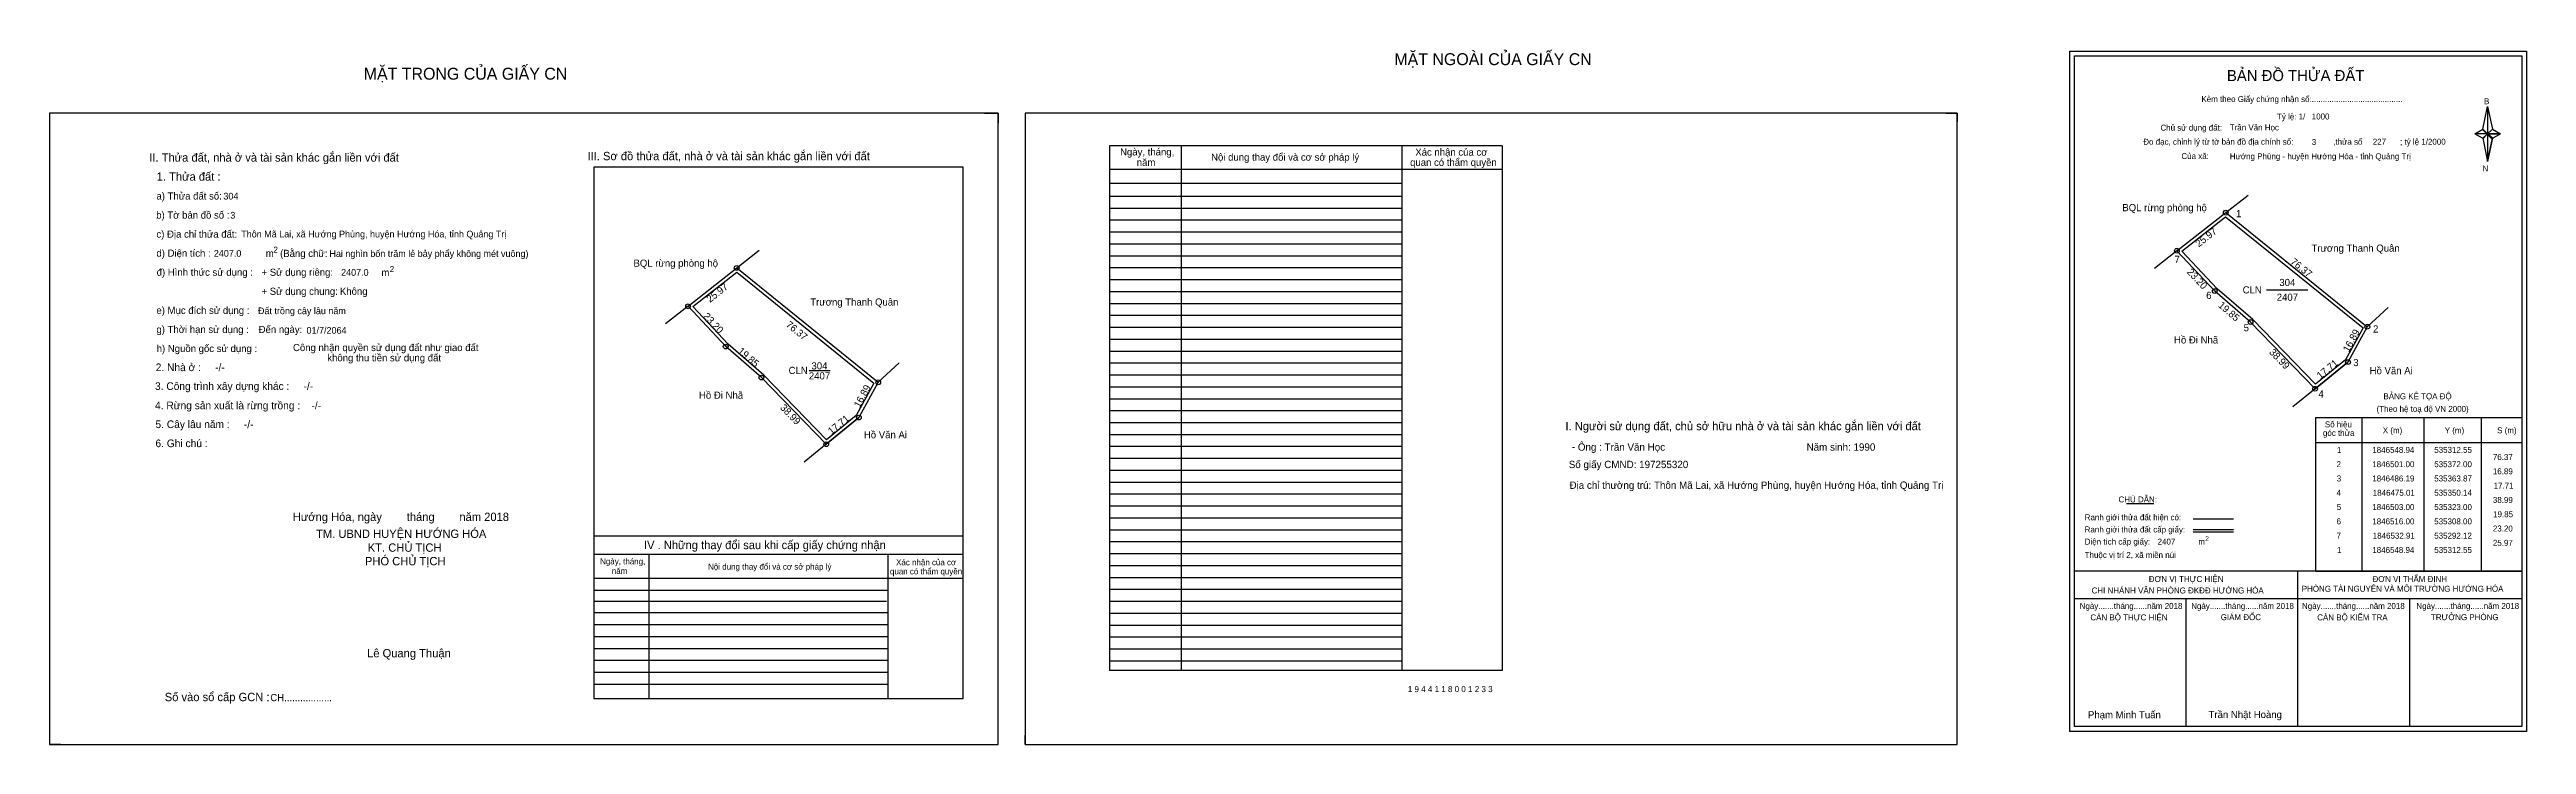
# Model space of a CAD drawing. Extents: x 534399 to 535439, y 1846326 to 1846617.
import ezdxf

# ---------------------------------------------------------------- set-up
doc = ezdxf.new("R2010")
doc.units = 0
for name, color, linetype in [('Default', 7, 'Continuous'), ('Level 1', 7, 'Continuous'), ('Level 10', 7, 'Continuous'), ('Level 11', 7, 'Continuous'), ('Level 13', 7, 'Continuous'), ('Level 27', 7, 'Continuous'), ('Level 3', 7, 'Continuous'), ('Level 49', 7, 'Continuous'), ('Level 53', 7, 'Continuous'), ('Level 55', 7, 'Continuous'), ('Level 6', 7, 'Continuous'), ('Level 60', 7, 'Continuous'), ('Level 63', 7, 'Continuous'), ('Level 7', 7, 'Continuous'), ('Level 8', 7, 'Continuous'), ('Level 9', 7, 'Continuous')]:
    doc.layers.add(name, color=color, linetype=linetype)

msp = doc.modelspace()

# ---------------------------------------------------------------- linework, layer by layer
at = {"layer": 'Level 1'}
for p, q in [((535249.1, 1846614.7), (535249.1, 1846614.7)), ((535420.5, 1846583.9), (535422.5, 1846593.5)), ((535422.5, 1846593.5), (535422.5, 1846582)), ((535422.5, 1846593.5), (535424.5, 1846583.9)), ((535417.1, 1846582), (535420.5, 1846583.9)), ((535420.5, 1846583.9), (535422.5, 1846582)), ((535422.3, 1846581.8), (535420.5, 1846583.6)), ((535422.5, 1846582), (535420.5, 1846580.1)), ((535422.3, 1846581.8), (535420.5, 1846579.9)), ((535420.5, 1846579.9), (535422.3, 1846581.8)), ((535420.5, 1846580.1), (535422.5, 1846570.3)), ((535424.3, 1846583.6), (535422.3, 1846581.8)), ((535422.3, 1846581.8), (535424.3, 1846583.6)), ((535424.3, 1846579.9), (535422.3, 1846581.8)), ((535424.5, 1846583.9), (535422.5, 1846582)), ((535422.5, 1846582), (535422.5, 1846570.3)), ((535422.5, 1846582), (535427.9, 1846582)), ((535422.5, 1846582), (535424.5, 1846580.1)), ((535424.5, 1846580.1), (535422.5, 1846570.3)), ((535424.5, 1846580.1), (535427.9, 1846582)), ((535350.2, 1846462.9), (535436.8, 1846462.9)), ((535369.8, 1846398.4), (535369.8, 1846462.9)), ((535395.9, 1846398.4), (535395.9, 1846462.9)), ((535419.8, 1846462.9), (535419.8, 1846398.4)), ((535350.2, 1846452.4), (535436.8, 1846452.4)), ((535271, 1846426.8), (535282.4, 1846426.8)), ((535298.9, 1846420.4), (535315.9, 1846420.4)), ((535298.9, 1846416), (535315.9, 1846416)), ((535298.9, 1846414.9), (535315.9, 1846414.9)), ((535355.9, 1846398.4), (535249.1, 1846398.4)), ((535436.8, 1846398.4), (535332, 1846398.4)), ((535342.9, 1846333.2), (535342.9, 1846398.4)), ((535350.2, 1846398.4), (535436.8, 1846398.4)), ((535436.8, 1846386.8), (535249.1, 1846386.8)), ((535296, 1846333.2), (535296, 1846386.8)), ((535389.9, 1846333.2), (535389.9, 1846386.8)), ((535436.8, 1846333.2), (535436.8, 1846333.2))]:
    msp.add_line(p, q, dxfattribs=at)
for points in [[(535420.5, 1846583.9), (535422.5, 1846593.5), (535422.5, 1846582)], [(535417.1, 1846582), (535420.5, 1846580.1), (535422.5, 1846582)], [(535422.5, 1846582), (535424.5, 1846583.9), (535427.9, 1846582)], [(535422.5, 1846582), (535422.5, 1846570.3), (535424.5, 1846580.1)]]:
    msp.add_lwpolyline(points, close=True, dxfattribs=at)
at = {"layer": 'Level 10'}
for p, q in [((534791.7, 1846590.7), (534797.4, 1846590.7)), ((534797.4, 1846590.7), (534797.4, 1846586.5)), ((535195.1, 1846590.7), (535199.9, 1846590.7)), ((535199.9, 1846590.7), (535199.9, 1846587)), ((535308, 1846516), (535292.1, 1846532.9)), ((534683.1, 1846492.7), (534667.3, 1846509.6)), ((535350.1, 1846475), (535363.9, 1846486.2)), ((534725.3, 1846451.7), (534739, 1846462.9)), ((534399.3, 1846329.6), (534399.3, 1846325.7)), ((534808.8, 1846325.7), (534808.8, 1846329.6)), ((534403.9, 1846325.7), (534399.3, 1846325.7)), ((534808.8, 1846325.7), (534812.3, 1846325.7))]:
    msp.add_line(p, q, dxfattribs=at)
for points in [[(534399.3, 1846325.7), (534797.4, 1846325.7), (534797.4, 1846590.7), (534399.3, 1846590.7)], [(534808.8, 1846325.7), (535199.9, 1846325.7), (535199.9, 1846590.7), (534808.8, 1846590.7)], [(535372, 1846501), (535363.9, 1846486.2), (535350.1, 1846475), (535323, 1846503), (535308, 1846516), (535292.1, 1846532.9), (535312.6, 1846548.9)], [(535370.2, 1846500.6), (535362.8, 1846487.1), (535350.3, 1846476.9), (535324, 1846504), (535309, 1846517), (535294.2, 1846532.8), (535312.5, 1846547.2)], [(534747.1, 1846477.7), (534739, 1846462.9), (534725.3, 1846451.7), (534698.1, 1846479.7), (534683.1, 1846492.7), (534667.3, 1846509.6), (534687.7, 1846525.7)], [(534745.3, 1846477.4), (534737.9, 1846463.8), (534725.4, 1846453.6), (534699.1, 1846480.7), (534684.1, 1846493.7), (534669.3, 1846509.5), (534687.7, 1846523.9)]]:
    msp.add_lwpolyline(points, close=True, dxfattribs=at)
at = {"layer": 'Level 11'}
for centre in [(535312.6, 1846548.9), (534687.7, 1846525.7), (535292.1, 1846532.9), (535308, 1846516), (534667.3, 1846509.6), (535323, 1846503), (535372, 1846501), (535372, 1846501), (534683.1, 1846492.7), (535363.9, 1846486.2), (534698.1, 1846479.7), (534747.1, 1846477.7), (534747.1, 1846477.7), (535350.1, 1846475), (534739, 1846462.9), (534725.3, 1846451.7)]:
    msp.add_circle(centre, 1, dxfattribs=at)
at = {"layer": 'Level 27'}
for p, q in [((535312.6, 1846548.9), (535322, 1846556.3)), ((534687.7, 1846525.7), (534697.1, 1846533.1)), ((535292.1, 1846532.9), (535282.7, 1846525.5)), ((534667.3, 1846509.6), (534657.8, 1846502.2)), ((535372, 1846501), (535380.8, 1846509.1)), ((534747.1, 1846477.7), (534755.9, 1846485.9)), ((535350.1, 1846475), (535340.8, 1846467.4)), ((534725.3, 1846451.7), (534716, 1846444.2))]:
    msp.add_line(p, q, dxfattribs=at)
at = {"layer": 'Level 3'}
msp.add_line((535350.2, 1846462.9), (535350.2, 1846398.4), dxfattribs=at)
at = {"layer": 'Level 63'}
for points in [[(535247.1, 1846616.7), (535438.8, 1846616.7), (535438.8, 1846331.2), (535247.1, 1846331.2)], [(535249.1, 1846614.7), (535436.8, 1846614.7), (535436.8, 1846333.2), (535249.1, 1846333.2)]]:
    msp.add_lwpolyline(points, close=True, dxfattribs=at)
at = {"layer": 'Level 7'}
for p, q in [((534966.8, 1846555.7), (534844.2, 1846555.7)), ((534966.8, 1846550.7), (534844.2, 1846550.7)), ((534966.8, 1846545.7), (534844.2, 1846545.7)), ((534966.8, 1846540.7), (534844.2, 1846540.7)), ((534966.8, 1846535.7), (534844.2, 1846535.7)), ((534966.8, 1846530.7), (534844.2, 1846530.7)), ((534966.8, 1846525.7), (534844.2, 1846525.7)), ((534966.8, 1846520.7), (534844.2, 1846520.7)), ((534966.8, 1846515.7), (534844.2, 1846515.7)), ((534966.8, 1846510.7), (534844.2, 1846510.7)), ((534966.8, 1846505.7), (534844.2, 1846505.7)), ((534966.8, 1846500.7), (534844.2, 1846500.7)), ((534966.8, 1846495.7), (534844.2, 1846495.7)), ((534966.8, 1846490.7), (534844.2, 1846490.7)), ((534966.8, 1846485.7), (534844.2, 1846485.7)), ((534966.8, 1846480.7), (534844.2, 1846480.7)), ((534966.8, 1846475.7), (534844.2, 1846475.7)), ((534966.8, 1846470.7), (534844.2, 1846470.7)), ((534966.8, 1846465.7), (534844.2, 1846465.7)), ((534966.8, 1846460.7), (534844.2, 1846460.7)), ((534966.8, 1846455.7), (534844.2, 1846455.7)), ((534966.8, 1846450.7), (534844.2, 1846450.7)), ((534966.8, 1846445.7), (534844.2, 1846445.7)), ((534966.8, 1846440.7), (534844.2, 1846440.7)), ((534966.8, 1846435.7), (534844.2, 1846435.7)), ((534966.8, 1846430.7), (534844.2, 1846430.7)), ((534966.8, 1846425.7), (534844.2, 1846425.7)), ((534966.8, 1846420.7), (534844.2, 1846420.7)), ((534966.8, 1846415.7), (534844.2, 1846415.7)), ((534966.8, 1846410.7), (534844.2, 1846410.7)), ((534966.8, 1846405.7), (534844.2, 1846405.7)), ((534966.8, 1846400.7), (534844.2, 1846400.7)), ((534750.8, 1846390.4), (534627.7, 1846390.4)), ((534966.8, 1846395.7), (534844.2, 1846395.7)), ((534966.8, 1846390.7), (534844.2, 1846390.7)), ((534750.6, 1846385.7), (534627.7, 1846385.7)), ((534751.2, 1846380.9), (534627.7, 1846380.9)), ((534966.8, 1846385.7), (534844.2, 1846385.7)), ((534966.8, 1846380.7), (534844.2, 1846380.7)), ((534751.2, 1846375.9), (534627.7, 1846375.9)), ((534751.2, 1846370.9), (534627.7, 1846370.9)), ((534966.8, 1846375.7), (534844.2, 1846375.7)), ((534966.8, 1846370.7), (534844.2, 1846370.7)), ((534751.2, 1846365.9), (534627.7, 1846365.9)), ((534751.2, 1846360.9), (534627.7, 1846360.9)), ((534966.8, 1846365.7), (534844.2, 1846365.7)), ((534966.8, 1846360.7), (534844.2, 1846360.7)), ((534751.2, 1846355.9), (534628.1, 1846355.9)), ((534751.2, 1846350.9), (534628.1, 1846350.9))]:
    msp.add_line(p, q, dxfattribs=at)
at = {"layer": 'Level 8'}
for p, q in [((534782.7, 1846568), (534627.7, 1846568)), ((534627.7, 1846568), (534627.7, 1846345)), ((534782.7, 1846345), (534782.7, 1846568)), ((535009, 1846577), (534844.2, 1846577)), ((534844.2, 1846577), (534844.2, 1846356.7)), ((535009, 1846567), (534844.2, 1846567)), ((534874.2, 1846577), (534874.2, 1846356.7)), ((534966.9, 1846576.9), (534966.8, 1846356.7)), ((535009, 1846577), (535008.9, 1846356.7)), ((534966.8, 1846561.1), (534844.2, 1846561.1)), ((534782.7, 1846413.2), (534627.7, 1846413.2)), ((534782.7, 1846405.4), (534627.7, 1846405.4)), ((534650.9, 1846405.4), (534650.9, 1846345)), ((534751.2, 1846405.4), (534751.2, 1846345)), ((534782.7, 1846395.4), (534627.7, 1846395.4)), ((535008.9, 1846356.7), (534844.2, 1846356.7)), ((534627.7, 1846345), (534782.7, 1846345))]:
    msp.add_line(p, q, dxfattribs=at)
at = {"layer": 'Level 9'}
for p, q in [((535329.7, 1846516.5), (535347, 1846516.5)), ((534718.1, 1846482.7), (534726.9, 1846482.7))]:
    msp.add_line(p, q, dxfattribs=at)

# ---------------------------------------------------------------- texts
at = {"layer": 'Default'}
for s, p in [('e) Mục đích sử dụng :', (534444.2, 1846506.4)), ('g) Thời hạn sử dụng :', (534444.2, 1846498.4)), ('Đến ngày:', (534487.1, 1846498.4)), ('h) Nguồn gốc sử dụng :', (534444.3, 1846490.4)), ('Công nhận quyền sử dụng đất như giao đất', (534501.5, 1846490.8)), ('không thu tiền sử dụng đất', (534515.9, 1846486.5))]:
    msp.add_text(s, height=3, dxfattribs=at).set_placement(p)
at = {"layer": 'Level 1'}
for s, height, p in [('BẢN ĐỒ THỬA ĐẤT', 4.666, (535313.1, 1846604.1)), ('Kèm theo Giấy chứng nhận số:.........................................', 2.5, (535302.4, 1846595.3)), ('B', 2.5, (535421, 1846594.4)), ('Đo đạc, chỉnh lý từ tờ bản đồ địa chính số:                  ,thửa số                 ; tỷ lệ 1/2000', 2.5, (535278, 1846577.4)), ('Chủ sử dụng đất:', 2.5, (535285.2, 1846583.3)), ('Của xã:', 2.5, (535294, 1846571.4)), ('N', 2.5, (535420.4, 1846566.2)), ('BẢNG KÊ TỌA ĐỘ', 2.5, (535378.8, 1846470.6)), ('(Theo hệ toạ độ VN 2000)', 2.5, (535375.9, 1846465.3)), ('góc thửa', 2.5, (535353.4, 1846455.2)), ('Số hiệu', 2.5, (535354.2, 1846458.8)), ('X (m)', 2.5, (535378.5, 1846456.3)), ('Y (m)', 2.5, (535404.5, 1846456.3)), ('S (m)', 2.5, (535426.5, 1846456.3)), ('Ranh giới thửa đất hiện có:', 2.5, (535253.4, 1846419.8)), ('CHÚ DẪN:', 2.5, (535267.6, 1846427.3)), ('Ranh giới thửa đất cấp giấy:', 2.5, (535253.4, 1846414.7)), ('Diện tích cấp giấy:', 2.5, (535253.4, 1846409.6)), ('m', 2.5, (535301.1, 1846409.6)), ('2', 2, (535304, 1846411.1)), ('Thuộc vị trí 2, xã miền núi', 2.5, (535253.4, 1846404)), ('CHI NHÁNH VĂN PHÒNG ĐKĐĐ HƯỚNG HÓA', 2.5, (535256.3, 1846389.1)), ('ĐƠN VỊ THỰC HIỆN', 2.5, (535280.3, 1846393.9)), ('PHÒNG TÀI NGUYÊN VÀ MÔI TRƯỜNG HƯỚNG HÓA', 2.5, (535344.5, 1846389.8)), ('ĐƠN VỊ THẨM ĐỊNH', 2.5, (535374.2, 1846393.9)), ('Ngày.......tháng......năm 2018', 2.5, (535251.3, 1846382.6)), ('CÁN BỘ THỰC HIỆN', 2.5, (535255.8, 1846377.8)), ('Ngày.......tháng......năm 2018', 2.5, (535298.1, 1846382.6)), ('GIÁM ĐỐC', 2.5, (535310.5, 1846377.9)), ('Ngày.......tháng......năm 2018', 2.5, (535344.6, 1846382.6)), ('CÁN BỘ KIỂM TRA', 2.5, (535351, 1846377.8)), ('Ngày.......tháng......năm 2018', 2.5, (535392.6, 1846382.6)), ('TRƯỞNG PHÒNG', 2.5, (535398.7, 1846377.9)), ('Phạm Minh Tuấn', 3, (535254.8, 1846336.7)), ('Trần Nhật Hoàng', 3, (535305.4, 1846336.8))]:
    msp.add_text(s, height=height, dxfattribs=at).set_placement(p)
at = {"layer": 'Level 11'}
msp.add_text('Tỷ lệ: 1/', height=2.5, dxfattribs=at).set_placement((535334.1, 1846588))
at = {"layer": 'Level 13'}
for s, p in [('CLN', (535319.7, 1846515)), ('304', (535335.1, 1846518.1)), ('2407', (535334, 1846511.9)), ('CLN', (534709.5, 1846481.2)), ('304', (534719.1, 1846483.1)), ('2407', (534718, 1846478.9))]:
    msp.add_text(s, height=3, dxfattribs=at).set_placement(p)
at = {"layer": 'Level 49'}
for s, rotation, p in [('25.97', 38.1188, (535301.3, 1846534.3)), ('23.20', 313.2008, (535296.1, 1846523.8)), ('76.37', 321.1176, (535339.5, 1846527.8)), ('25.97', 38.1188, (534676.5, 1846511)), ('23.20', 313.2008, (534673.4, 1846505.2)), ('19.85', 319.0856, (535309.2, 1846509.6)), ('76.37', 321.1176, (534708.1, 1846501.4)), ('16.89', 61.2353, (535364.2, 1846490.1)), ('19.85', 319.0856, (534687.9, 1846490.4)), ('38.99', 314.1167, (535330.6, 1846490.1)), ('17.71', 39.1551, (535352.3, 1846478.9)), ('16.89', 61.2353, (534739.3, 1846466.8)), ('38.99', 314.1167, (534705.7, 1846466.8)), ('17.71', 39.1551, (534727.5, 1846455.6))]:
    msp.add_text(s, height=3, rotation=rotation, dxfattribs=at).set_placement(p)
at = {"layer": 'Level 53'}
for s, p in [('2', (535359.1, 1846442.1)), ('1', (535359.3, 1846448.1)), ('1846548.94', (535374.1, 1846448.1)), ('1846501.00', (535374.1, 1846442.1)), ('535312.55', (535400.1, 1846448.1)), ('535372.00', (535400.1, 1846442.1)), ('76.37', (535424.7, 1846445.1)), ('4', (535359.1, 1846430.1)), ('3', (535359.2, 1846436.1)), ('1846486.19', (535374.1, 1846436.1)), ('1846475.01', (535374.3, 1846430.1)), ('535363.87', (535400.1, 1846436.1)), ('535350.14', (535400.1, 1846430.1)), ('16.89', (535424.7, 1846439.1)), ('17.71', (535425, 1846433.1)), ('5', (535359.2, 1846424.1)), ('1846503.00', (535374.1, 1846424.1)), ('535323.00', (535400.1, 1846424.1)), ('38.99', (535424.7, 1846427.1)), ('19.85', (535424.8, 1846421.1)), ('6', (535359.1, 1846418.1)), ('7', (535359.1, 1846412.1)), ('1846516.00', (535374.1, 1846418.1)), ('1846532.91', (535374.3, 1846412.1)), ('535308.00', (535400.1, 1846418.1)), ('535292.12', (535400.1, 1846412.1)), ('23.20', (535424.7, 1846415.1)), ('25.97', (535424.7, 1846409.1)), ('1', (535359.3, 1846406.1)), ('1846548.94', (535374.1, 1846406.1)), ('535312.55', (535400.1, 1846406.1))]:
    msp.add_text(s, height=2.5, dxfattribs=at).set_placement(p)
at = {"layer": 'Level 55'}
for s, height, p in [('303', 0.22, (535312.3, 1846548.7)), ('303', 0.22, (535312.3, 1846548.7)), ('1', 0.8, (535312.3, 1846548.9)), ('0', 0.22, (535312.5, 1846548.7)), ('0', 0.22, (535312.5, 1846548.7)), ('1', 0.8, (534687.5, 1846525.7)), ('303', 0.22, (534687.5, 1846525.4)), ('303', 0.22, (534687.5, 1846525.4)), ('0', 0.22, (534687.6, 1846525.4)), ('0', 0.22, (534687.6, 1846525.4)), ('7', 0.8, (535291.9, 1846532.9)), ('305', 0.22, (535291.9, 1846532.7)), ('0', 0.22, (535292, 1846532.7)), ('0', 0.22, (535292, 1846532.7)), ('6', 0.8, (535307.7, 1846516)), ('305', 0.22, (535307.8, 1846515.8)), ('7', 0.8, (534667, 1846509.6)), ('305', 0.22, (534667, 1846509.4)), ('0', 0.22, (534667.2, 1846509.4)), ('0', 0.22, (534667.2, 1846509.4)), ('5', 0.8, (535322.7, 1846503)), ('305', 0.22, (535322.8, 1846502.8)), ('2', 0.8, (535371.7, 1846501)), ('303', 0.22, (535371.8, 1846500.8)), ('303', 0.22, (535371.8, 1846500.8)), ('0', 0.22, (535371.9, 1846500.8)), ('6', 0.8, (534682.9, 1846492.7)), ('305', 0.22, (534682.9, 1846492.5)), ('3', 0.8, (535363.6, 1846486.2)), ('0', 0.22, (535363.8, 1846486)), ('5', 0.8, (534697.9, 1846479.7)), ('305', 0.22, (534697.9, 1846479.5)), ('2', 0.8, (534746.9, 1846477.7)), ('303', 0.22, (534746.9, 1846477.5)), ('303', 0.22, (534746.9, 1846477.5)), ('0', 0.22, (534747.1, 1846477.5)), ('4', 0.8, (535349.9, 1846475)), ('305', 0.22, (535349.9, 1846474.8)), ('0', 0.22, (535350.1, 1846474.8)), ('3', 0.8, (534738.8, 1846462.9)), ('0', 0.22, (534738.9, 1846462.7)), ('4', 0.8, (534725, 1846451.7)), ('305', 0.22, (534725, 1846451.5)), ('0', 0.22, (534725.2, 1846451.5))]:
    msp.add_text(s, height=height, dxfattribs=at).set_placement(p)
at = {"layer": 'Level 6'}
for s, height, p in [('1000', 2.5, (535348.7, 1846588)), ('Trần Văn Học', 2.5, (535314.3, 1846583.4)), ('3', 2.5, (535348.7, 1846577.3)), ('227', 2.5, (535374.3, 1846577.4)), ('Hướng Phùng - huyện Hướng Hóa - tỉnh Quảng Trị', 2.5, (535314.3, 1846571.3)), ('304', 2.82, (534472.3, 1846554.4)), ('3', 2.82, (534475.2, 1846546.4)), ('Thôn Mã Lai, xã Hướng Phùng, huyện Hướng Hóa, tỉnh Quảng Trị', 2.82, (534479.8, 1846538.5)), ('2407.0', 2.82, (534468.3, 1846530.4)), ('Hai nghìn bốn trăm lẻ bảy phẩy không mét vuông)', 2.816, (534516.8, 1846530.3)), ('2407.0', 2.82, (534521.7, 1846522.4)), ('Đất trồng cây lâu năm', 2.82, (534486.8, 1846506.3)), ('01/7/2064', 2.82, (534507.2, 1846498.1)), ('Ông : Trần Văn Học', 3.08, (535040.7, 1846449)), ('Số giấy CMND: 197255320', 3.08, (535036.9, 1846441.7)), ('Năm sinh: 1990', 3.08, (535136.7, 1846449)), ('Địa chỉ thường trú: Thôn Mã Lai, xã Hướng Phùng, huyện Hướng Hóa, tỉnh Quảng Trị', 3.08, (535037.2, 1846433)), ('2407', 2.5, (535284, 1846409.6)), (' 1 9 4 4 1 1 8 0 0 1 2 3 3', 2.52, (534968.4, 1846347.7))]:
    msp.add_text(s, height=height, dxfattribs=at).set_placement(p)
at = {"layer": 'Level 60'}
for s, p in [('BQL rừng phòng hộ', (535269.2, 1846549.5)), ('BQL rừng phòng hộ', (534644.4, 1846526.2)), ('Trương Thanh Quân', (535348.6, 1846532.5)), ('Trương Thanh Quân', (534718.6, 1846509.9)), ('Hồ Đi Nhã', (535290.9, 1846494)), ('Hồ Văn Ai', (535373, 1846481.1)), ('Hồ Đi Nhã', (534671.9, 1846470.8)), ('Hồ Văn Ai', (534741.1, 1846454.2))]:
    msp.add_text(s, height=3, dxfattribs=at).set_placement(p)
at = {"layer": 'Level 7'}
for s, height, p in [('MẶT TRONG CỦA GIẤY CN', 5, (534531.2, 1846604.7)), ('MẶT NGOÀI CỦA GIẤY CN', 5, (534963.7, 1846610.8)), ('II. Thửa đất, nhà ở và tài sản khác gắn liền với đất', 3.5, (534441.2, 1846570.3)), ('III. Sơ đồ thửa đất, nhà ở và tài sản khác gắn liền với đất', 3.5, (534625.1, 1846570.9)), ('Ngày, tháng,', 3, (534848.6, 1846572.9)), ('năm', 3, (534855.6, 1846568.5)), ('Nội dung thay đổi và cơ sở pháp lý', 3, (534886.8, 1846570.7)), (' quan có thẩm quyền', 3, (534969.2, 1846568.5)), ('Xác nhận của cơ', 3, (534972.5, 1846572.8)), ('a) Thửa đất số:', 3, (534444.2, 1846554.4)), ('1. Thửa đất :', 3.5, (534444.3, 1846562.3)), ('b) Tờ bản đồ số :', 3, (534444.1, 1846546.4)), ('c) Địa chỉ thửa đất:', 3, (534444.2, 1846538.4)), ('d) Diện tích :', 3, (534444.2, 1846530.4)), ('đ) Hình thức sử dụng :', 3, (534444.3, 1846522.4)), ('+ Sử dụng riêng:', 3, (534488.3, 1846522.4)), ('m', 3, (534490.1, 1846530.3)), ('2', 2.5, (534493.3, 1846532.1)), ('(Bằng chữ:', 3, (534496.1, 1846530.3)), ('2', 2.5, (534542.1, 1846524)), ('+ Sử dụng chung:', 3, (534488.3, 1846514.4)), ('Không', 3, (534521.2, 1846514.4)), ('m', 3, (534538.6, 1846522.3)), ('2. Nhà ở :     -/-', 3.2, (534443.9, 1846482.4)), ('3. Công trình xây dựng khác :     -/-', 3.2, (534443.6, 1846474.5)), ('4. Rừng sản xuất là rừng trồng :    -/-', 3.2, (534443.6, 1846466.4)), ('5. Cây lâu năm :     -/-', 3.2, (534443.8, 1846458.5)), ('6. Ghi chú :', 3.2, (534443.8, 1846450.5)), ('I. Người sử dụng đất, chủ sở hữu nhà ở và tài sản khác gắn liền với đất', 3.5, (535035.5, 1846457.6)), ('-', 3.2, (535038.2, 1846449.1)), ('Hướng Hóa, ngày        tháng        năm 2018', 3.5, (534501.4, 1846419.5)), ('TM. UBND HUYỆN HƯỚNG HÓA', 3.5, (534511.2, 1846412.4)), ('KT. CHỦ TỊCH', 3.5, (534532.9, 1846406.6)), ('IV . Những thay đổi sau khi cấp giấy chứng nhận', 3.5, (534648.8, 1846407.7)), ('PHÓ CHỦ TỊCH', 3.5, (534531.7, 1846400.9)), ('Ngày, tháng,', 2.5, (534630.4, 1846401.3)), ('Nội dung thay đổi và cơ sở pháp lý', 2.5, (534675.7, 1846399.1)), ('Xác nhận của cơ', 2.5, (534754.6, 1846400.9)), ('năm', 2.5, (534635.3, 1846397.3)), (' quan có thẩm quyền', 2.5, (534751.1, 1846397.1)), ('Lê Quang Thuận', 3.5, (534532.6, 1846362.3)), ('Số vào sổ cấp GCN :', 3.5, (534447.7, 1846343.9)), ('CH..................', 3, (534492, 1846343.9))]:
    msp.add_text(s, height=height, dxfattribs=at).set_placement(p)
at = {"layer": 'Level 9'}
for s, p in [('1', (535316.9, 1846547)), ('7', (535291.1, 1846527.8)), ('6', (535304.4, 1846512.7)), ('5', (535320.1, 1846499.1)), ('2', (535374.4, 1846498.6)), ('3', (535366.1, 1846484.5)), ('4', (535351.5, 1846471.3))]:
    msp.add_text(s, height=3, dxfattribs=at).set_placement(p)

doc.saveas('drawing.dxf')
